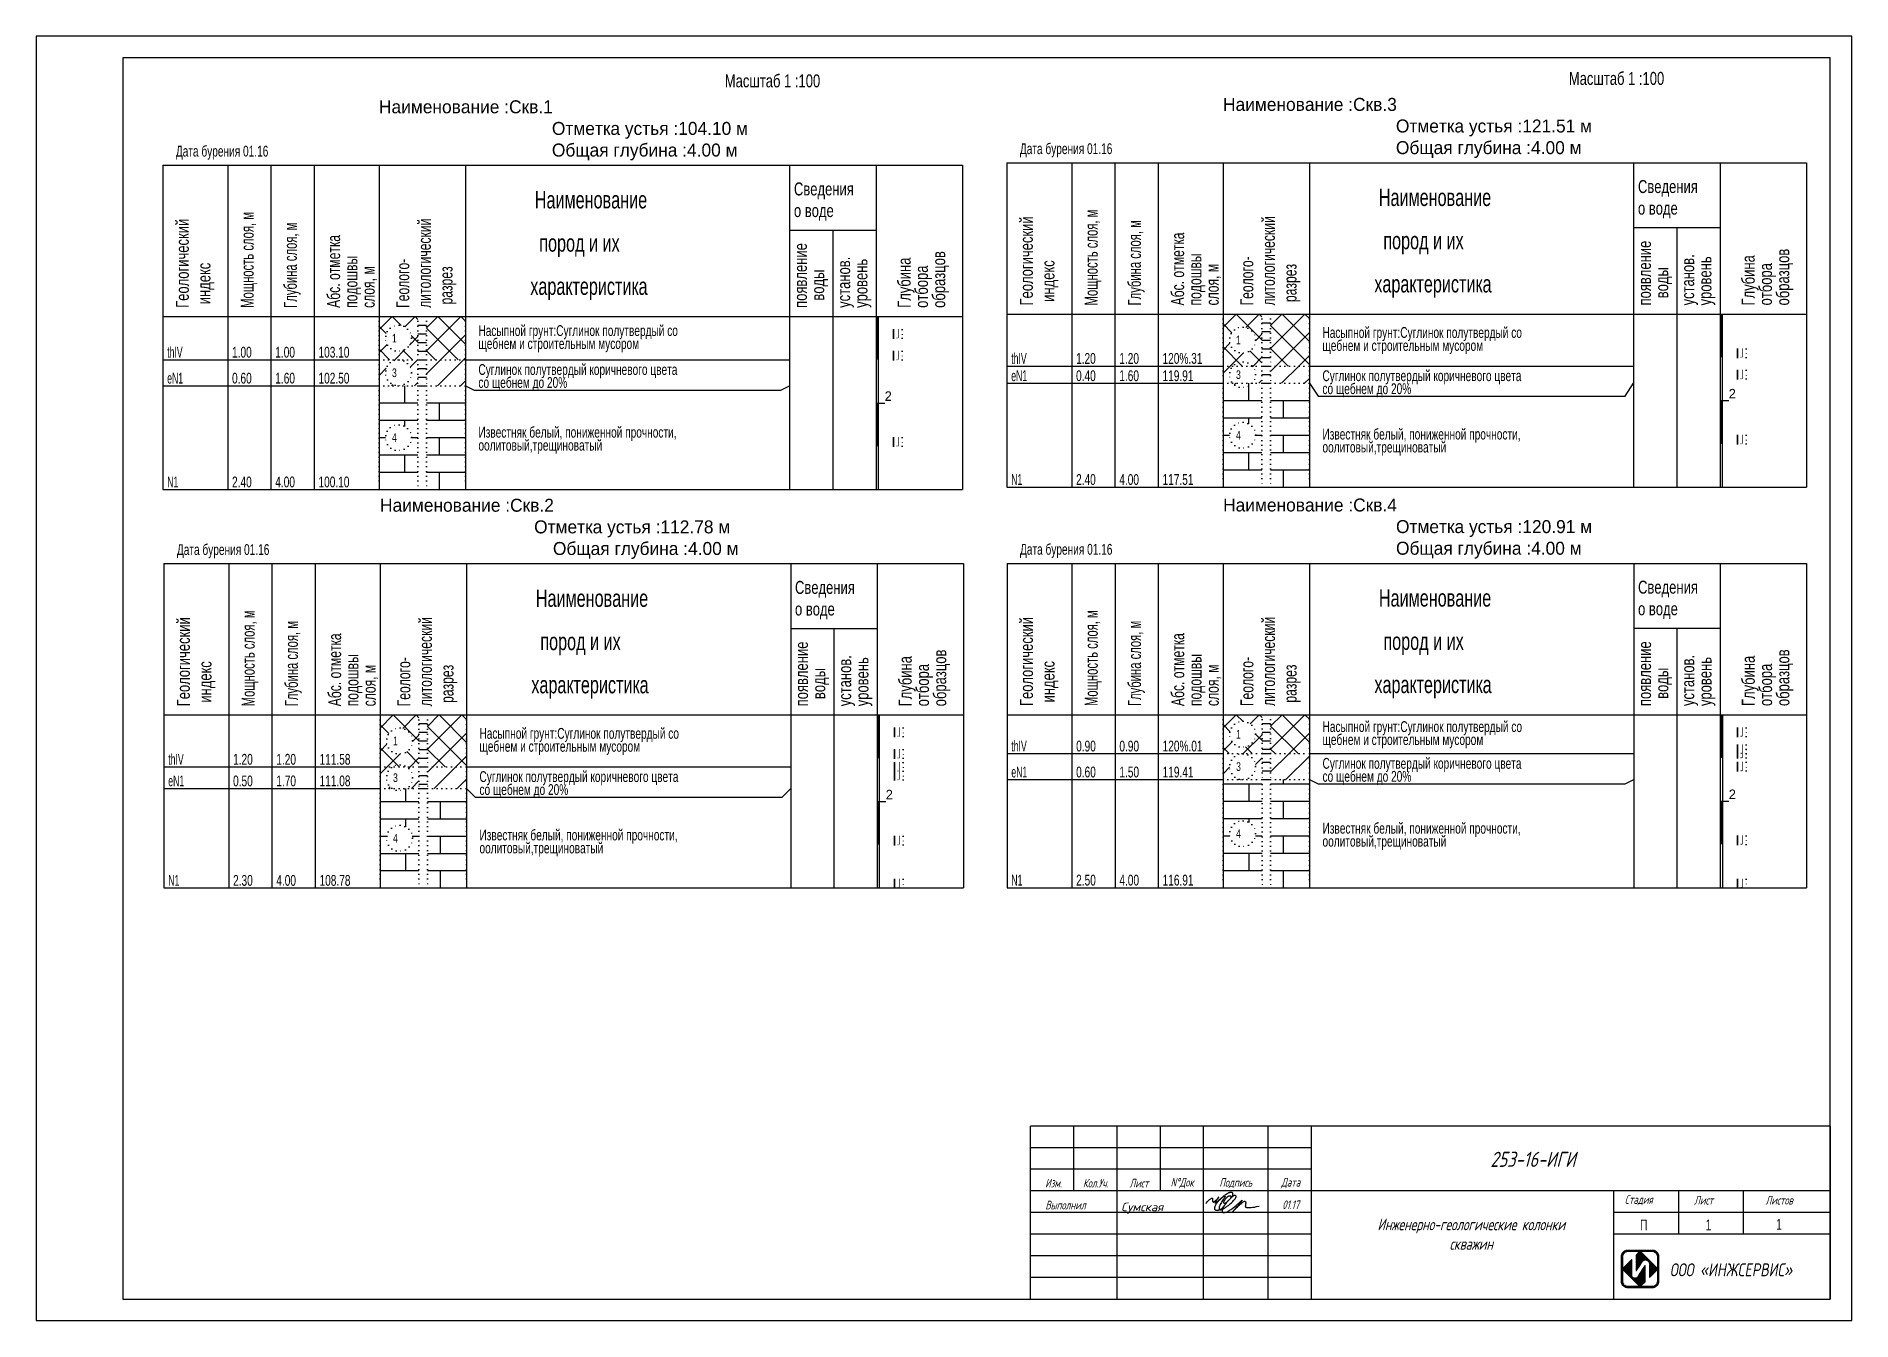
# Model space of a CAD drawing. Extents: x -102 to 862, y -55 to 242.
# Drawn here: x 441.7 to 861.7, y -54.6 to 242.4 of the extents above; entities that cross this region are included whole.
import ezdxf
from ezdxf.enums import TextEntityAlignment as Align

# ---------------------------------------------------------------- set-up
doc = ezdxf.new("R2010")
doc.units = 0
doc.header["$MEASUREMENT"] = 0
for name, pattern in [('CONTI', [1, 0, 1]), ('L1', [1, 0, 1]), ('L2', [1, 0, 1]), ('L3', [1, 0, 1])]:
    doc.linetypes.add(name, pattern=pattern)
for name, color, linetype, lineweight in [('05_рамка', 7, 'Continuous', 20), ('18_Зарамочное оформление', 7, 'Continuous', 13), ('SHTAMP', 7, 'Continuous', 25)]:
    doc.layers.add(name, color=color, linetype=linetype, lineweight=lineweight)
for name, color, linetype in [('CUT_TST', 7, 'CONTI'), ('CUT_WAT', 7, 'CONTI'), ('У.о', 7, 'Continuous')]:
    doc.layers.add(name, color=color, linetype=linetype)
doc.styles.add('ROMANS', font='romans.shx', dxfattribs={"width": 0.7, "oblique": 15, "height": 0.9})
doc.styles.add('romans_2.5_0.75_15', font='romans.shx', dxfattribs={"width": 0.75, "oblique": 15, "height": 2.5})
pattern_1 = [(45, (-348.6232014, -244.5218957), (-0.00449012806, 0.00449012806), []), (135, (-348.6232014, -244.5218957), (-0.00449012806, -0.00449012806), [])]

msp = doc.modelspace()

# ---------------------------------------------------------------- texts
for s, height, width, p in [('Масштаб 1 :100', 3, 0.75, (601, 230.57)), ('Масштаб 1 :100', 3, 0.75, (796.27, 231.13)), ('Дата бурения 01.16', 2.5, 0.7, (474, 214.57)), ('Дата бурения 01.16', 2.5, 0.7, (669.27, 215.13)), (' Наименование', 4, 0.7, (556, 202.57)), ('Сведения', 3, 0.75, (617, 205.57)), (' Наименование', 4, 0.7, (751.27, 203.13)), ('Сведения', 3, 0.75, (812.27, 206.13)), ('о воде', 3, 0.75, (617, 200.57)), ('о воде', 3, 0.75, (812.27, 201.13)), ('  пород и их', 4, 0.7, (556, 192.57)), ('  пород и их', 4, 0.7, (751.27, 193.13)), ('характеристика', 4, 0.7, (556, 182.57)), ('характеристика', 4, 0.7, (751.27, 183.13)), ('1', 2, 0.75, (524, 171.57)), ('щебнем и строительным мусором', 2.5, 0.7, (544, 170.07)), ('Насыпной грунт:Суглинок полутвердый со', 2.5, 0.7, (544, 173.07)), ('1', 2, 0.75, (719.27, 171.13)), ('щебнем и строительным мусором', 2.5, 0.7, (739.27, 169.63)), ('Насыпной грунт:Суглинок полутвердый со', 2.5, 0.7, (739.27, 172.63)), ('thIV', 2.5, 0.6, (472, 168.07)), ('1.00', 2.5, 0.7, (487, 168.07)), ('1.00', 2.5, 0.7, (497, 168.07)), ('103.10', 2.5, 0.7, (507, 168.07)), ('thIV', 2.5, 0.6, (667.27, 166.63)), ('1.20', 2.5, 0.7, (682.27, 166.63)), ('1.20', 2.5, 0.7, (692.27, 166.63)), ('120%.31', 2.5, 0.7, (702.27, 166.63)), ('eN1', 2.5, 0.6, (472, 162.07)), ('0.60', 2.5, 0.7, (487, 162.07)), ('1.60', 2.5, 0.7, (497, 162.07)), ('102.50', 2.5, 0.7, (507, 162.07)), ('3', 2, 0.75, (524, 163.57)), ('Суглинок полутвердый коричневого цвета', 2.5, 0.7, (544, 164.07)), ('eN1', 2.5, 0.6, (667.27, 162.63)), ('0.40', 2.5, 0.7, (682.27, 162.63)), ('1.60', 2.5, 0.7, (692.27, 162.63)), ('119.91', 2.5, 0.7, (702.27, 162.63)), ('3', 2, 0.75, (719.27, 163.13)), ('Суглинок полутвердый коричневого цвета', 2.5, 0.7, (739.27, 162.63)), ('со щебнем до 20%', 2.5, 0.7, (544, 161.07)), ('со щебнем до 20%', 2.5, 0.7, (739.27, 159.63)), ('Известняк белый, пониженной прочности,', 2.5, 0.7, (544, 149.57)), ('Известняк белый, пониженной прочности,', 2.5, 0.7, (739.27, 149.13)), ('4', 2, 0.75, (524, 148.57)), ('оолитовый,трещиноватый', 2.5, 0.7, (544, 146.57)), ('4', 2, 0.75, (719.27, 149.13)), ('оолитовый,трещиноватый', 2.5, 0.7, (739.27, 146.13)), ('N1', 2.5, 0.6, (472, 138.07)), ('2.40', 2.5, 0.7, (487, 138.07)), ('4.00', 2.5, 0.7, (497, 138.07)), ('100.10', 2.5, 0.7, (507, 138.07)), ('N1', 2.5, 0.6, (667.27, 138.63)), ('2.40', 2.5, 0.7, (682.27, 138.63)), ('4.00', 2.5, 0.7, (692.27, 138.63)), ('117.51', 2.5, 0.7, (702.27, 138.63)), ('Дата бурения 01.16', 2.5, 0.7, (474.24, 122.43)), ('Дата бурения 01.16', 2.5, 0.7, (669.29, 122.49)), (' Наименование', 4, 0.7, (556.24, 110.43)), ('Сведения', 3, 0.75, (617.24, 113.43)), (' Наименование', 4, 0.7, (751.29, 110.49)), ('Сведения', 3, 0.75, (812.29, 113.49)), ('о воде', 3, 0.75, (617.24, 108.43)), ('о воде', 3, 0.75, (812.29, 108.49)), ('  пород и их', 4, 0.7, (556.24, 100.43)), ('  пород и их', 4, 0.7, (751.29, 100.49)), ('характеристика', 4, 0.7, (556.24, 90.43)), ('характеристика', 4, 0.7, (751.29, 90.49)), ('Насыпной грунт:Суглинок полутвердый со', 2.5, 0.7, (739.29, 81.49)), ('1', 2, 0.75, (524.24, 78.43)), ('Насыпной грунт:Суглинок полутвердый со', 2.5, 0.7, (544.24, 79.93)), ('1', 2, 0.75, (719.29, 79.99)), ('щебнем и строительным мусором', 2.5, 0.7, (739.29, 78.49)), ('thIV', 2.5, 0.6, (472.24, 73.93)), ('1.20', 2.5, 0.7, (487.24, 73.93)), ('1.20', 2.5, 0.7, (497.24, 73.93)), ('111.58', 2.5, 0.7, (507.24, 73.93)), ('щебнем и строительным мусором', 2.5, 0.7, (544.24, 76.93)), ('thIV', 2.5, 0.6, (667.29, 76.99)), ('0.90', 2.5, 0.7, (682.29, 76.99)), ('0.90', 2.5, 0.7, (692.29, 76.99)), ('120%.01', 2.5, 0.7, (702.29, 76.99)), ('Суглинок полутвердый коричневого цвета', 2.5, 0.7, (739.29, 72.99)), ('eN1', 2.5, 0.6, (472.24, 68.93)), ('0.50', 2.5, 0.7, (487.24, 68.93)), ('1.70', 2.5, 0.7, (497.24, 68.93)), ('111.08', 2.5, 0.7, (507.24, 68.93)), ('3', 2, 0.75, (524.24, 69.93)), ('Суглинок полутвердый коричневого цвета', 2.5, 0.7, (544.24, 69.93)), ('eN1', 2.5, 0.6, (667.29, 70.99)), ('0.60', 2.5, 0.7, (682.29, 70.99)), ('1.50', 2.5, 0.7, (692.29, 70.99)), ('119.41', 2.5, 0.7, (702.29, 70.99)), ('3', 2, 0.75, (719.29, 72.49)), ('со щебнем до 20%', 2.5, 0.7, (739.29, 69.99)), ('со щебнем до 20%', 2.5, 0.7, (544.24, 66.93)), ('Известняк белый, пониженной прочности,', 2.5, 0.7, (544.24, 56.43)), ('4', 2, 0.75, (719.29, 56.99)), ('Известняк белый, пониженной прочности,', 2.5, 0.7, (739.29, 57.99)), ('4', 2, 0.75, (524.24, 55.93)), ('оолитовый,трещиноватый', 2.5, 0.7, (544.24, 53.43)), ('оолитовый,трещиноватый', 2.5, 0.7, (739.29, 54.99)), ('N1', 2.5, 0.6, (472.24, 45.93)), ('2.30', 2.5, 0.7, (487.24, 45.93)), ('4.00', 2.5, 0.7, (497.24, 45.93)), ('108.78', 2.5, 0.7, (507.24, 45.93)), ('N1', 2.5, 0.6, (667.29, 45.99)), ('2.50', 2.5, 0.7, (682.29, 45.99)), ('4.00', 2.5, 0.7, (692.29, 45.99)), ('116.91', 2.5, 0.7, (702.29, 45.99))]:
    msp.add_text(s, height=height, dxfattribs=dict(width=width)).set_placement(p)
for s, height, p in [('Наименование :Скв.1', 3, (521, 224.57)), ('Наименование :Скв.3', 3, (716.27, 225.13)), ('Отметка устья :104.10 м', 3, (561, 219.57)), ('Отметка устья :121.51 м', 3, (756.27, 220.13)), ('Общая глубина :4.00 м', 3, (561, 214.57)), ('Общая глубина :4.00 м', 3, (756.27, 215.13)), ('2', 2.2, (638, 158.07)), ('2', 2.2, (833.27, 158.63)), ('Наименование :Скв.2', 3, (521.24, 132.43)), ('Наименование :Скв.4', 3, (716.29, 132.49)), ('Отметка устья :112.78 м', 3, (556.89, 127.43)), ('Отметка устья :120.91 м', 3, (756.29, 127.49)), ('Общая глубина :4.00 м', 3, (561.24, 122.43)), ('Общая глубина :4.00 м', 3, (756.29, 122.49)), ('2', 2.2, (638.24, 65.93)), ('2', 2.2, (833.29, 65.99))]:
    msp.add_text(s, height=height).set_placement(p)
for s, width, p in [('Мощность слоя, м', 0.65, (687.27, 180.13)), ('Геологический', 0.75, (477, 179.57)), ('Мощность слоя, м', 0.65, (492, 179.57)), ('Глубина слоя, м', 0.65, (502, 179.57)), ('литологический', 0.7, (533, 179.57)), ('Геологический', 0.75, (672.27, 180.13)), ('Глубина слоя, м', 0.65, (697.27, 180.13)), ('литологический', 0.7, (728.27, 180.13)), ('Абс. отметка', 0.7, (512, 179.57)), ('появление', 0.75, (620, 179.57)), ('Абс. отметка', 0.7, (707.27, 180.13)), ('появление', 0.75, (815.27, 180.13)), (' индекс', 0.75, (482, 179.57)), ('подошвы', 0.7, (516, 179.57)), ('Геолого-', 0.7, (528, 179.57)), (' разрез', 0.7, (538, 179.57)), ('установ.', 0.75, (630, 179.57)), ('уровень', 0.75, (634, 179.57)), ('Глубина', 0.75, (644, 179.57)), ('отбора', 0.75, (648, 179.57)), ('образцов', 0.75, (652, 179.57)), (' индекс', 0.75, (677.27, 180.13)), ('подошвы', 0.7, (711.27, 180.13)), ('слоя, м', 0.7, (715.27, 180.13)), ('Геолого-', 0.7, (723.27, 180.13)), (' разрез', 0.7, (733.27, 180.13)), ('установ.', 0.75, (825.27, 180.13)), ('уровень', 0.75, (829.27, 180.13)), ('Глубина', 0.75, (839.27, 180.13)), ('отбора', 0.75, (843.27, 180.13)), ('образцов', 0.75, (847.27, 180.13)), ('слоя, м', 0.7, (520, 179.57)), ('  воды', 0.75, (624, 179.57)), ('  воды', 0.75, (819.27, 180.13)), ('Мощность слоя, м', 0.65, (492.24, 87.43)), ('Мощность слоя, м', 0.65, (687.29, 87.49)), ('Геологический', 0.75, (477.24, 87.43)), ('Глубина слоя, м', 0.65, (502.24, 87.43)), ('литологический', 0.7, (533.24, 87.43)), ('Геологический', 0.75, (672.29, 87.49)), ('Глубина слоя, м', 0.65, (697.29, 87.49)), ('литологический', 0.7, (728.29, 87.49)), ('Абс. отметка', 0.7, (512.24, 87.43)), ('появление', 0.75, (620.24, 87.43)), ('Абс. отметка', 0.7, (707.29, 87.49)), ('появление', 0.75, (815.29, 87.49)), (' индекс', 0.75, (482.24, 87.43)), ('подошвы', 0.7, (516.24, 87.43)), ('слоя, м', 0.7, (520.24, 87.43)), ('Геолого-', 0.7, (528.24, 87.43)), (' разрез', 0.7, (538.24, 87.43)), ('установ.', 0.75, (630.24, 87.43)), ('уровень', 0.75, (634.24, 87.43)), ('Глубина', 0.75, (644.24, 87.43)), ('отбора', 0.75, (648.24, 87.43)), ('образцов', 0.75, (652.24, 87.43)), (' индекс', 0.75, (677.29, 87.49)), ('подошвы', 0.7, (711.29, 87.49)), ('слоя, м', 0.7, (715.29, 87.49)), ('Геолого-', 0.7, (723.29, 87.49)), (' разрез', 0.7, (733.29, 87.49)), ('установ.', 0.75, (825.29, 87.49)), ('уровень', 0.75, (829.29, 87.49)), ('Глубина', 0.75, (839.29, 87.49)), ('отбора', 0.75, (843.29, 87.49)), ('образцов', 0.75, (847.29, 87.49)), ('  воды', 0.75, (624.24, 87.43)), ('  воды', 0.75, (819.29, 87.49))]:
    msp.add_text(s, height=3, rotation=90, dxfattribs=dict(width=width)).set_placement(p)
at = {"linetype": 'Continuous', "ltscale": 100, "width": 0.7}
for s, p in [('П', (813.59, -32.51)), ('1', (828.59, -32.51)), ('1', (844.9, -32.35))]:
    msp.add_text(s, height=2.5, dxfattribs=at).set_placement(p, align=Align.MIDDLE_CENTER)
at = {"layer": '18_Зарамочное оформление', "color": 7, "linetype": 'Continuous', "lineweight": 15, "style": 'ROMANS', "oblique": 15}
msp.add_text('Сумская', height=2, dxfattribs=at).set_placement((692.7, -29.33))
at = {"layer": '18_Зарамочное оформление', "color": 1, "linetype": 'Continuous', "lineweight": 35, "insert": (787.96, -17.32), "char_height": 3.5, "width": 120, "attachment_point": 5, "line_spacing_factor": 1.071429, "style": 'romans_2.5_0.75_15'}
msp.add_mtext('{\\C256;253-16-ИГИ}', dxfattribs=at)
at = {"layer": '18_Зарамочное оформление', "color": 7, "linetype": 'Continuous', "lineweight": 15, "attachment_point": 5, "style": 'ROMANS'}
for s, insert, char_height, width in [('Изм.', (677.03, -22.83), 2, 9.77), ('Кол.Уч.', (686.81, -22.83), 2, 9.78), ('Лист', (696.81, -22.83), 2, 10.22), ('N%%DДок', (706.81, -22.83), 2, 9.78), ('Подпись', (719.2, -22.83), 2, 15), ('Дата', (731.92, -22.83), 2, 10.45), ('Выполнил', (679.82, -27.9), 2, 19.55), ('01.17', (731.92, -27.83), 2, 10.4521), ('Стадия', (812.44, -26.78), 2, 15), ('Лист', (827.44, -26.78), 2, 15), ('Листов', (844.94, -26.78), 2, 20), ('Инженерно-геологические колонки скважин', (773.69, -34.63), 2.7, 48.0321)]:
    msp.add_mtext(s, dxfattribs=dict(at, insert=insert, char_height=char_height, width=width))
at = {"layer": 'SHTAMP', "color": 7, "style": 'ROMANS', "oblique": 10, "width": 0.75}
msp.add_text('ООО «ИНЖСЕРВИС»', height=3, dxfattribs=at).set_placement((819.65, -44.37))

# ---------------------------------------------------------------- blocks, each defined once
blk = doc.blocks.new('инжсервис')
h = blk.add_hatch()
h.set_pattern_fill('ANSI37', scale=0.002, style=0)
h.set_pattern_definition(pattern_1)
h.paths.add_polyline_path([(0.68, 0.827), (0.114, 0.827, 0.425748), (-0.039, 0.671), (-0.039, 0.11, 0.425721), (0.114, -0.045), (0.682, -0.045, 0.421792), (0.833, 0.11), (0.833, 0.671, 0.425748)])
h.paths.add_polyline_path([(0.799, 0.667), (0.799, 0.114, -0.427765), (0.668, -0.011), (0.126, -0.011, -0.427765), (-0.005, 0.114), (-0.005, 0.667, -0.427765), (0.126, 0.792), (0.668, 0.792, -0.427765)], flags=16)
h = blk.add_hatch()
h.set_pattern_fill('ANSI37', scale=0.002, style=0)
h.set_pattern_definition(pattern_1)
h.paths.add_polyline_path([(0.516, 0.482), (0.344, 0.215, -0.766753), (0.204, 0.259), (0.206, 0.617), (-0.005, 0.406), (-0.005, 0.375), (0.381, -0.011), (0.413, -0.011), (0.516, 0.091)])
h = blk.add_hatch()
h.set_pattern_fill('ANSI37', scale=0.002, style=0)
h.set_pattern_definition(pattern_1)
h.paths.add_polyline_path([(0.613, 0.484), (0.613, 0.189), (0.799, 0.374), (0.799, 0.407), (0.413, 0.792), (0.381, 0.792), (0.304, 0.715), (0.304, 0.333), (0.449, 0.559, -0.758089)])
blk = doc.blocks.new('UZ_970')
at = {"layer": 'CUT_TST', "color": 0}
for p, q in [((0, 0), (0, 2)), ((0, 2), (2, 2)), ((0, 1.8), (2, 1.8)), ((0, 1.6), (2, 1.6)), ((0, 1.4), (2, 1.4)), ((0, 1.2), (2, 1.2)), ((0, 1), (2, 1)), ((0, 0.8), (2, 0.8)), ((0, 0.6), (2, 0.6)), ((0, 0.4), (2, 0.4)), ((0, 0.2), (2, 0.2)), ((2, 0), (0, 0)), ((2, 2), (2, 0))]:
    blk.add_line(p, q, dxfattribs=at)

# ---------------------------------------------------------------- hatches: boundary and pattern name
at = {"linetype": 'Continuous'}
h = msp.add_hatch(dxfattribs=at)
h.set_pattern_fill('TEHNO', color=256, scale=30, style=0)
h.set_pattern_definition([(45, (470.9956, 177.5707), (-2.65165, 2.65165), []), (135, (470.9956, 177.5707), (-2.65165, -2.65165), [])])
edge = h.paths.add_edge_path(flags=16)
edge.add_arc((525.5, 172.57), 3, 0, 360)
h.paths.add_polyline_path([(532, 167.57), (541, 167.57), (541, 177.57), (532, 177.57)])
h.paths.add_polyline_path([(521, 167.57), (530, 167.57), (530, 177.57), (521, 177.57)])
h = msp.add_hatch(dxfattribs=at)
h.set_pattern_fill('TEHNO', color=256, scale=30, style=0)
h.set_pattern_definition([(45, (666.2703, 178.1295), (-2.65165, 2.65165), []), (135, (666.2703, 178.1295), (-2.65165, -2.65165), [])])
edge = h.paths.add_edge_path(flags=16)
edge.add_arc((720.77, 172.13), 3, 0, 360)
h.paths.add_polyline_path([(727.27, 166.13), (736.27, 166.13), (736.27, 178.13), (727.27, 178.13)])
h.paths.add_polyline_path([(716.27, 166.13), (725.27, 166.13), (725.27, 178.13), (716.27, 178.13)])
h = msp.add_hatch(dxfattribs=at)
h.set_pattern_fill('SUGL_D', color=256, scale=30, style=0)
h.set_pattern_definition([(45, (470.9956, 177.5707), (-2.65165, 2.65165), [])])
edge = h.paths.add_edge_path(flags=16)
edge.add_arc((525.5, 164.57), 3, 0, 360)
h.paths.add_polyline_path([(532, 161.57), (541, 161.57), (541, 167.57), (532, 167.57)])
h.paths.add_polyline_path([(521, 161.57), (530, 161.57), (530, 167.57), (521, 167.57)])
h = msp.add_hatch(dxfattribs=at)
h.set_pattern_fill('SUGL_D', color=256, scale=30, style=0)
h.set_pattern_definition([(45, (666.2703, 178.1295), (-2.65165, 2.65165), [])])
edge = h.paths.add_edge_path()
edge.add_arc((720.77, 164.13), 3, 0, 360)
h.paths.add_polyline_path([(727.27, 162.13), (736.27, 162.13), (736.27, 166.13), (727.27, 166.13)])
h.paths.add_polyline_path([(716.27, 162.13), (725.27, 162.13), (725.27, 166.13), (716.27, 166.13)])
h = msp.add_hatch(dxfattribs=at)
h.set_pattern_fill('IZVEST', color=256, scale=20, style=0)
h.set_pattern_definition([(0, (470.9956, 177.5707), (0, 4), []), (90, (470.9956, 177.571), (-8, 4), [4, -4])])
edge = h.paths.add_edge_path(flags=16)
edge.add_arc((525.5, 149.57), 3, 0, 360)
h.paths.add_polyline_path([(532, 137.57), (541, 137.57), (541, 161.57), (532, 161.57)])
h.paths.add_polyline_path([(521, 137.57), (530, 137.57), (530, 161.57), (521, 161.57)])
h = msp.add_hatch(dxfattribs=at)
h.set_pattern_fill('IZVEST', color=256, scale=20, style=0)
h.set_pattern_definition([(0, (666.2703, 178.1295), (0, 4), []), (90, (666.27, 178.1295), (-8, 4), [4, -4])])
edge = h.paths.add_edge_path(flags=16)
edge.add_arc((720.77, 150.13), 3, 0, 360)
h.paths.add_polyline_path([(727.27, 138.13), (736.27, 138.13), (736.27, 162.13), (727.27, 162.13)])
h.paths.add_polyline_path([(716.27, 138.13), (725.27, 138.13), (725.27, 162.13), (716.27, 162.13)])
h = msp.add_hatch(dxfattribs=at)
h.set_pattern_fill('TEHNO', color=256, scale=30, style=0)
h.set_pattern_definition([(45, (471.2364, 85.4296), (-2.65165, 2.65165), []), (135, (471.2364, 85.4296), (-2.65165, -2.65165), [])])
edge = h.paths.add_edge_path(flags=16)
edge.add_arc((525.74, 79.43), 3, 0, 360)
h.paths.add_polyline_path([(532.24, 73.43), (541.24, 73.43), (541.24, 85.43), (532.24, 85.43)])
h.paths.add_polyline_path([(521.24, 73.43), (530.24, 73.43), (530.24, 85.43), (521.24, 85.43)])
h = msp.add_hatch(dxfattribs=at)
h.set_pattern_fill('TEHNO', color=256, scale=30, style=0)
h.set_pattern_definition([(45, (666.2854, 85.4882), (-2.65165, 2.65165), []), (135, (666.2854, 85.4882), (-2.65165, -2.65165), [])])
edge = h.paths.add_edge_path(flags=16)
edge.add_arc((720.79, 80.99), 3, 0, 360)
h.paths.add_polyline_path([(727.29, 76.49), (736.29, 76.49), (736.29, 85.49), (727.29, 85.49)])
h.paths.add_polyline_path([(716.29, 76.49), (725.29, 76.49), (725.29, 85.49), (716.29, 85.49)])
h = msp.add_hatch(dxfattribs=at)
h.set_pattern_fill('SUGL_D', color=256, scale=30, style=0)
h.set_pattern_definition([(45, (666.2854, 85.4882), (-2.65165, 2.65165), [])])
edge = h.paths.add_edge_path(flags=16)
edge.add_arc((720.79, 73.49), 3, 0, 360)
h.paths.add_polyline_path([(727.29, 70.49), (736.29, 70.49), (736.29, 76.49), (727.29, 76.49)])
h.paths.add_polyline_path([(716.29, 70.49), (725.29, 70.49), (725.29, 76.49), (716.29, 76.49)])
h = msp.add_hatch(dxfattribs=at)
h.set_pattern_fill('SUGL_D', color=256, scale=30, style=0)
h.set_pattern_definition([(45, (471.2364, 85.4296), (-2.65165, 2.65165), [])])
edge = h.paths.add_edge_path()
edge.add_arc((525.74, 70.93), 3, 0, 360)
h.paths.add_polyline_path([(532.24, 68.43), (541.24, 68.43), (541.24, 73.43), (532.24, 73.43)])
h.paths.add_polyline_path([(521.24, 68.43), (530.24, 68.43), (530.24, 73.43), (521.24, 73.43)])
h = msp.add_hatch(dxfattribs=at)
h.set_pattern_fill('IZVEST', color=256, scale=20, style=0)
h.set_pattern_definition([(0, (471.2364, 85.4296), (0, 4), []), (90, (471.236, 85.4296), (-8, 4), [4, -4])])
edge = h.paths.add_edge_path(flags=16)
edge.add_arc((525.74, 56.93), 3, 0, 360)
h.paths.add_polyline_path([(532.24, 45.43), (541.24, 45.43), (541.24, 68.43), (532.24, 68.43)])
h.paths.add_polyline_path([(521.24, 45.43), (530.24, 45.43), (530.24, 68.43), (521.24, 68.43)])
h = msp.add_hatch(dxfattribs=at)
h.set_pattern_fill('IZVEST', color=256, scale=20, style=0)
h.set_pattern_definition([(0, (666.2854, 85.488), (0, 4), []), (90, (666.2854, 85.488), (-8, 4), [4, -4])])
edge = h.paths.add_edge_path(flags=16)
edge.add_arc((720.79, 57.99), 3, 0, 360)
h.paths.add_polyline_path([(727.29, 45.49), (736.29, 45.49), (736.29, 70.49), (727.29, 70.49)])
h.paths.add_polyline_path([(716.29, 45.49), (725.29, 45.49), (725.29, 70.49), (716.29, 70.49)])

# ---------------------------------------------------------------- linework, layer by layer
at = {"color": 0}
for p, q in [((471, 212.57), (636, 212.57)), ((471, 212.57), (471, 137.57)), ((486, 212.57), (486, 137.57)), ((496, 212.57), (496, 137.57)), ((506, 212.57), (506, 137.57)), ((521, 212.57), (521, 137.57)), ((541, 212.57), (541, 137.57)), ((616, 212.57), (616, 137.57)), ((636, 212.57), (636, 137.57)), ((636, 212.57), (656, 212.57)), ((656, 212.57), (656, 137.57)), ((666.27, 213.13), (831.27, 213.13)), ((666.27, 213.13), (666.27, 138.13)), ((681.27, 213.13), (681.27, 138.13)), ((691.27, 213.13), (691.27, 138.13)), ((701.27, 213.13), (701.27, 138.13)), ((716.27, 213.13), (716.27, 138.13)), ((736.27, 213.13), (736.27, 138.13)), ((811.27, 213.13), (811.27, 138.13)), ((831.27, 213.13), (831.27, 138.13)), ((831.27, 213.13), (851.27, 213.13)), ((851.27, 213.13), (851.27, 138.13)), ((616, 197.57), (636, 197.57)), ((626, 197.57), (626, 137.57)), ((811.27, 198.13), (831.27, 198.13)), ((821.27, 198.13), (821.27, 138.13)), ((471, 177.57), (636, 177.57)), ((530, 177.57), (532, 177.57)), ((530, 177.57), (532, 177.57)), ((636, 177.57), (656, 177.57)), ((636.5, 177.57), (636.5, 137.57)), ((666.27, 178.13), (831.27, 178.13)), ((725.27, 178.13), (727.27, 178.13)), ((725.27, 178.13), (727.27, 178.13)), ((831.27, 178.13), (851.27, 178.13)), ((831.77, 178.13), (831.77, 138.13)), ((530, 175.57), (532, 175.57)), ((530, 173.57), (532, 173.57)), ((725.27, 176.13), (727.27, 176.13)), ((725.27, 174.13), (727.27, 174.13)), ((530, 171.57), (532, 171.57)), ((530, 169.57), (532, 169.57)), ((725.27, 172.13), (727.27, 172.13)), ((725.27, 170.13), (727.27, 170.13)), ((725.27, 168.13), (727.27, 168.13)), ((471, 167.57), (519, 167.57)), ((519, 167.57), (521, 167.57)), ((530, 167.57), (532, 167.57)), ((530, 167.57), (532, 167.57)), ((530, 167.57), (532, 167.57)), ((530, 167.57), (532, 167.57)), ((530, 165.57), (532, 165.57)), ((541, 167.57), (543, 167.57)), ((543, 167.57), (614, 167.57)), ((614, 167.57), (616, 167.57)), ((666.27, 166.13), (714.27, 166.13)), ((714.27, 166.13), (716.27, 166.13)), ((725.27, 166.13), (727.27, 166.13)), ((725.27, 166.13), (727.27, 166.13)), ((725.27, 166.13), (727.27, 166.13)), ((725.27, 166.13), (727.27, 166.13)), ((725.27, 164.13), (727.27, 164.13)), ((736.27, 166.13), (738.27, 166.13)), ((738.27, 166.13), (809.27, 166.13)), ((809.27, 166.13), (811.27, 166.13)), ((471, 161.57), (519, 161.57)), ((519, 161.57), (521, 161.57)), ((530, 163.57), (532, 163.57)), ((530, 161.57), (532, 161.57)), ((530, 161.57), (532, 161.57)), ((541, 161.57), (543, 160.57)), ((543, 160.57), (614, 160.57)), ((614, 160.57), (616, 161.57)), ((666.27, 162.13), (714.27, 162.13)), ((714.27, 162.13), (716.27, 162.13)), ((725.27, 162.13), (727.27, 162.13)), ((736.27, 162.13), (738.27, 159.13)), ((809.27, 159.13), (811.27, 162.13)), ((636, 157.57), (638, 157.57)), ((738.27, 159.13), (809.27, 159.13)), ((831.27, 158.13), (833.27, 158.13)), ((471, 137.57), (519, 137.57)), ((519, 137.57), (521, 137.57)), ((530, 137.57), (532, 137.57)), ((541, 137.57), (543, 137.57)), ((543, 137.57), (614, 137.57)), ((614, 137.57), (616, 137.57)), ((616, 137.57), (636, 137.57)), ((636, 137.57), (656, 137.57)), ((666.27, 138.13), (714.27, 138.13)), ((714.27, 138.13), (716.27, 138.13)), ((725.27, 138.13), (727.27, 138.13)), ((736.27, 138.13), (738.27, 138.13)), ((738.27, 138.13), (809.27, 138.13)), ((809.27, 138.13), (811.27, 138.13)), ((811.27, 138.13), (831.27, 138.13)), ((831.27, 138.13), (851.27, 138.13)), ((471.24, 120.43), (636.24, 120.43)), ((471.24, 120.43), (471.24, 45.43)), ((486.24, 120.43), (486.24, 45.43)), ((496.24, 120.43), (496.24, 45.43)), ((506.24, 120.43), (506.24, 45.43)), ((521.24, 120.43), (521.24, 45.43)), ((541.24, 120.43), (541.24, 45.43)), ((616.24, 120.43), (616.24, 45.43)), ((636.24, 120.43), (636.24, 45.43)), ((636.24, 120.43), (656.24, 120.43)), ((656.24, 120.43), (656.24, 45.43)), ((666.29, 120.49), (831.29, 120.49)), ((666.29, 120.49), (666.29, 45.49)), ((681.29, 120.49), (681.29, 45.49)), ((691.29, 120.49), (691.29, 45.49)), ((701.29, 120.49), (701.29, 45.49)), ((716.29, 120.49), (716.29, 45.49)), ((736.29, 120.49), (736.29, 45.49)), ((811.29, 120.49), (811.29, 45.49)), ((831.29, 120.49), (831.29, 45.49)), ((831.29, 120.49), (851.29, 120.49)), ((851.29, 120.49), (851.29, 45.49)), ((616.24, 105.43), (636.24, 105.43)), ((626.24, 105.43), (626.24, 45.43)), ((811.29, 105.49), (831.29, 105.49)), ((821.29, 105.49), (821.29, 45.49)), ((471.24, 85.43), (636.24, 85.43)), ((530.24, 85.43), (532.24, 85.43)), ((530.24, 85.43), (532.24, 85.43)), ((636.24, 85.43), (656.24, 85.43)), ((636.74, 85.43), (636.74, 45.43)), ((666.29, 85.49), (831.29, 85.49)), ((725.29, 85.49), (727.29, 85.49)), ((725.29, 85.49), (727.29, 85.49)), ((831.29, 85.49), (851.29, 85.49)), ((831.79, 85.49), (831.79, 45.49)), ((530.24, 83.43), (532.24, 83.43)), ((530.24, 81.43), (532.24, 81.43)), ((725.29, 83.49), (727.29, 83.49)), ((725.29, 81.49), (727.29, 81.49)), ((530.24, 79.43), (532.24, 79.43)), ((530.24, 77.43), (532.24, 77.43)), ((666.29, 76.49), (714.29, 76.49)), ((714.29, 76.49), (716.29, 76.49)), ((725.29, 79.49), (727.29, 79.49)), ((725.29, 77.49), (727.29, 77.49)), ((725.29, 76.49), (727.29, 76.49)), ((725.29, 76.49), (727.29, 76.49)), ((725.29, 76.49), (727.29, 76.49)), ((736.29, 76.49), (738.29, 76.49)), ((738.29, 76.49), (809.29, 76.49)), ((809.29, 76.49), (811.29, 76.49)), ((471.24, 73.43), (519.24, 73.43)), ((519.24, 73.43), (521.24, 73.43)), ((530.24, 75.43), (532.24, 75.43)), ((530.24, 73.43), (532.24, 73.43)), ((530.24, 73.43), (532.24, 73.43)), ((530.24, 73.43), (532.24, 73.43)), ((530.24, 73.43), (532.24, 73.43)), ((530.24, 71.43), (532.24, 71.43)), ((541.24, 73.43), (543.24, 73.43)), ((543.24, 73.43), (614.24, 73.43)), ((614.24, 73.43), (616.24, 73.43)), ((725.29, 74.49), (727.29, 74.49)), ((725.29, 72.49), (727.29, 72.49)), ((471.24, 68.43), (519.24, 68.43)), ((519.24, 68.43), (521.24, 68.43)), ((530.24, 69.43), (532.24, 69.43)), ((530.24, 68.43), (532.24, 68.43)), ((541.24, 68.43), (543.24, 66.43)), ((614.24, 66.43), (616.24, 68.43)), ((666.29, 70.49), (714.29, 70.49)), ((714.29, 70.49), (716.29, 70.49)), ((725.29, 70.49), (727.29, 70.49)), ((725.29, 70.49), (727.29, 70.49)), ((736.29, 70.49), (738.29, 69.49)), ((738.29, 69.49), (809.29, 69.49)), ((809.29, 69.49), (811.29, 70.49)), ((543.24, 66.43), (614.24, 66.43)), ((636.24, 65.43), (638.24, 65.43)), ((831.29, 65.49), (833.29, 65.49)), ((471.24, 45.43), (519.24, 45.43)), ((519.24, 45.43), (521.24, 45.43)), ((530.24, 45.43), (532.24, 45.43)), ((541.24, 45.43), (543.24, 45.43)), ((543.24, 45.43), (614.24, 45.43)), ((614.24, 45.43), (616.24, 45.43)), ((616.24, 45.43), (636.24, 45.43)), ((636.24, 45.43), (656.24, 45.43)), ((666.29, 45.49), (714.29, 45.49)), ((714.29, 45.49), (716.29, 45.49)), ((725.29, 45.49), (727.29, 45.49)), ((736.29, 45.49), (738.29, 45.49)), ((738.29, 45.49), (809.29, 45.49)), ((809.29, 45.49), (811.29, 45.49)), ((811.29, 45.49), (831.29, 45.49)), ((831.29, 45.49), (851.29, 45.49))]:
    msp.add_line(p, q, dxfattribs=at)
at = {"color": 0, "linetype": 'L1'}
for p, q in [((521, 177.57), (530, 177.57)), ((521, 177.57), (521, 167.57)), ((530, 177.57), (530, 167.57)), ((532, 177.57), (541, 177.57)), ((532, 177.57), (532, 167.57)), ((541, 177.57), (541, 167.57)), ((716.27, 178.13), (725.27, 178.13)), ((716.27, 178.13), (716.27, 166.13)), ((725.27, 178.13), (725.27, 166.13)), ((727.27, 178.13), (736.27, 178.13)), ((727.27, 178.13), (727.27, 166.13)), ((736.27, 178.13), (736.27, 166.13)), ((521, 167.57), (530, 167.57)), ((532, 167.57), (541, 167.57)), ((716.27, 166.13), (725.27, 166.13)), ((727.27, 166.13), (736.27, 166.13)), ((521.24, 85.43), (530.24, 85.43)), ((521.24, 85.43), (521.24, 73.43)), ((530.24, 85.43), (530.24, 73.43)), ((532.24, 85.43), (541.24, 85.43)), ((532.24, 85.43), (532.24, 73.43)), ((541.24, 85.43), (541.24, 73.43)), ((716.29, 85.49), (725.29, 85.49)), ((716.29, 85.49), (716.29, 76.49)), ((725.29, 85.49), (725.29, 76.49)), ((727.29, 85.49), (736.29, 85.49)), ((727.29, 85.49), (727.29, 76.49)), ((736.29, 85.49), (736.29, 76.49)), ((716.29, 76.49), (725.29, 76.49)), ((727.29, 76.49), (736.29, 76.49)), ((521.24, 73.43), (530.24, 73.43)), ((532.24, 73.43), (541.24, 73.43))]:
    msp.add_line(p, q, dxfattribs=at)
at = {"color": 0, "linetype": 'L2'}
for p, q in [((521, 167.57), (530, 167.57)), ((521, 167.57), (521, 161.57)), ((530, 167.57), (530, 161.57)), ((532, 167.57), (541, 167.57)), ((532, 167.57), (532, 161.57)), ((541, 167.57), (541, 161.57)), ((716.27, 166.13), (725.27, 166.13)), ((716.27, 166.13), (716.27, 162.13)), ((725.27, 166.13), (725.27, 162.13)), ((727.27, 166.13), (736.27, 166.13)), ((727.27, 166.13), (727.27, 162.13)), ((736.27, 166.13), (736.27, 162.13)), ((521, 161.57), (530, 161.57)), ((532, 161.57), (541, 161.57)), ((716.27, 162.13), (725.27, 162.13)), ((727.27, 162.13), (736.27, 162.13)), ((716.29, 76.49), (725.29, 76.49)), ((716.29, 76.49), (716.29, 70.49)), ((725.29, 76.49), (725.29, 70.49)), ((727.29, 76.49), (736.29, 76.49)), ((727.29, 76.49), (727.29, 70.49)), ((736.29, 76.49), (736.29, 70.49)), ((521.24, 73.43), (530.24, 73.43)), ((521.24, 73.43), (521.24, 68.43)), ((530.24, 73.43), (530.24, 68.43)), ((532.24, 73.43), (541.24, 73.43)), ((532.24, 73.43), (532.24, 68.43)), ((541.24, 73.43), (541.24, 68.43)), ((521.24, 68.43), (530.24, 68.43)), ((532.24, 68.43), (541.24, 68.43)), ((716.29, 70.49), (725.29, 70.49)), ((727.29, 70.49), (736.29, 70.49))]:
    msp.add_line(p, q, dxfattribs=at)
at = {"color": 0, "linetype": 'L3'}
for p, q in [((521, 161.57), (530, 161.57)), ((521, 161.57), (521, 137.57)), ((530, 161.57), (530, 137.57)), ((532, 161.57), (541, 161.57)), ((532, 161.57), (532, 137.57)), ((541, 161.57), (541, 137.57)), ((716.27, 162.13), (725.27, 162.13)), ((716.27, 162.13), (716.27, 138.13)), ((725.27, 162.13), (725.27, 138.13)), ((727.27, 162.13), (736.27, 162.13)), ((727.27, 162.13), (727.27, 138.13)), ((736.27, 162.13), (736.27, 138.13)), ((521, 137.57), (530, 137.57)), ((532, 137.57), (541, 137.57)), ((716.27, 138.13), (725.27, 138.13)), ((727.27, 138.13), (736.27, 138.13)), ((521.24, 68.43), (530.24, 68.43)), ((521.24, 68.43), (521.24, 45.43)), ((530.24, 68.43), (530.24, 45.43)), ((532.24, 68.43), (541.24, 68.43)), ((532.24, 68.43), (532.24, 45.43)), ((541.24, 68.43), (541.24, 45.43)), ((716.29, 70.49), (725.29, 70.49)), ((716.29, 70.49), (716.29, 45.49)), ((725.29, 70.49), (725.29, 45.49)), ((727.29, 70.49), (736.29, 70.49)), ((727.29, 70.49), (727.29, 45.49)), ((736.29, 70.49), (736.29, 45.49)), ((521.24, 45.43), (530.24, 45.43)), ((532.24, 45.43), (541.24, 45.43)), ((716.29, 45.49), (725.29, 45.49)), ((727.29, 45.49), (736.29, 45.49))]:
    msp.add_line(p, q, dxfattribs=at)
at = {"color": 7}
for p, q in [((681.71, -9.63), (681.71, -24.63)), ((691.71, -9.63), (691.71, -49.63)), ((701.71, -9.63), (701.71, -24.63)), ((711.71, -9.63), (711.71, -49.63)), ((726.71, -49.63), (726.71, -9.63)), ((736.71, -49.63), (736.71, -9.63)), ((736.71, -14.63), (671.71, -14.63)), ((736.71, -19.63), (671.71, -19.63)), ((856.71, -24.63), (671.71, -24.63)), ((806.71, -49.63), (806.71, -24.63)), ((821.71, -34.63), (821.71, -24.63)), ((836.71, -34.63), (836.71, -24.63)), ((736.71, -29.63), (671.71, -29.63)), ((856.71, -29.63), (806.71, -29.63)), ((736.71, -34.63), (671.71, -34.63)), ((856.71, -34.63), (806.71, -34.63)), ((736.71, -39.63), (671.71, -39.63)), ((736.71, -44.63), (671.71, -44.63))]:
    msp.add_line(p, q, dxfattribs=at)
at = {"linetype": 'Continuous'}
for p in [(856.71, -9.63), (671.71, -49.63)]:
    msp.add_line(p, (856.71, -49.63), dxfattribs=at)
msp.add_line((671.71, -49.63), (856.71, -49.63))
at = {"const_width": 0.5}
for points in [[(636.25, 177.57), (636.25, 167.57)], [(831.52, 178.13), (831.52, 168.13)], [(636.25, 157.57), (636.25, 147.57)], [(831.52, 158.13), (831.52, 148.13)], [(636.49, 85.43), (636.49, 75.43)], [(831.54, 85.49), (831.54, 75.49)], [(636.49, 65.43), (636.49, 55.43)], [(831.54, 65.49), (831.54, 55.49)]]:
    msp.add_lwpolyline(points, dxfattribs=at)
at = {"color": 7}
msp.add_lwpolyline([(671.71, -9.63, 0.3, 0.3, 0), (856.71, -9.63, 0.3, 0.3, 0)], format="xyseb", dxfattribs=at)
at = {"color": 7, "const_width": 0.3}
msp.add_lwpolyline([(671.71, -9.63), (671.71, -49.63)], dxfattribs=at)
at = {"color": 0, "linetype": 'L1'}
for centre in [(525.5, 172.57), (720.77, 172.13), (525.74, 79.43), (720.79, 80.99)]:
    msp.add_circle(centre, 3, dxfattribs=at)
at = {"color": 0, "linetype": 'L2'}
for centre in [(525.5, 164.57), (720.77, 164.13), (720.79, 73.49), (525.74, 70.93)]:
    msp.add_circle(centre, 3, dxfattribs=at)
at = {"color": 0, "linetype": 'L3'}
for centre in [(525.5, 149.57), (720.77, 150.13), (525.74, 56.93), (720.79, 57.99)]:
    msp.add_circle(centre, 3, dxfattribs=at)
at = {"layer": 'CUT_WAT', "color": 7, "linetype": 'Continuous'}
msp.add_lwpolyline([(712.39, -27.53), (712.48, -27.35), (712.59, -27.17), (712.72, -27.02), (712.87, -26.87), (713.02, -26.74), (713.17, -26.62), (713.31, -26.52), (713.43, -26.43), (713.53, -26.37), (713.61, -26.32), (713.68, -26.29), (713.72, -26.27), (713.76, -26.27), (713.78, -26.28), (713.8, -26.3), (713.8, -26.32), (713.81, -26.36), (713.81, -26.4), (713.81, -26.45), (713.81, -26.5), (713.81, -26.56), (713.81, -26.62), (713.81, -26.68), (713.81, -26.74), (713.82, -26.8), (713.83, -26.86), (713.83, -26.92), (713.85, -26.98), (713.86, -27.03), (713.88, -27.08), (713.9, -27.12), (713.92, -27.15), (713.94, -27.18), (713.97, -27.19), (714, -27.2), (714.04, -27.2), (714.08, -27.19), (714.13, -27.17), (714.18, -27.15), (714.24, -27.11), (714.31, -27.06), (714.39, -27), (714.47, -26.93), (714.55, -26.86), (714.64, -26.78), (714.73, -26.7), (714.81, -26.61), (714.9, -26.51), (714.98, -26.42), (715.06, -26.32), (715.14, -26.23), (715.2, -26.15), (715.26, -26.08), (715.3, -26.03), (715.33, -25.99), (715.33, -25.98), (715.33, -25.99), (715.3, -26.03), (715.26, -26.09), (715.2, -26.17), (715.13, -26.27), (715.05, -26.38), (714.96, -26.5), (714.87, -26.64), (714.77, -26.79), (714.67, -26.94), (714.58, -27.08), (714.51, -27.21), (714.46, -27.31), (714.43, -27.39), (714.44, -27.43), (714.48, -27.42), (714.58, -27.36), (714.71, -27.26), (714.87, -27.12), (715.07, -26.96), (715.28, -26.77), (715.51, -26.57), (715.74, -26.36), (715.97, -26.16), (716.2, -25.98), (716.42, -25.8), (716.64, -25.64), (716.84, -25.5), (717.03, -25.36), (717.2, -25.25), (717.37, -25.15), (717.51, -25.07), (717.64, -25.01), (717.75, -24.96), (717.85, -24.93), (717.94, -24.91), (718.01, -24.9), (718.08, -24.89), (718.13, -24.9), (718.19, -24.91), (718.24, -24.92), (718.28, -24.93), (718.32, -24.95), (718.36, -24.97), (718.39, -25.01), (718.42, -25.04), (718.44, -25.09), (718.46, -25.15), (718.48, -25.22), (718.49, -25.29), (718.49, -25.38), (718.49, -25.47), (718.48, -25.56), (718.46, -25.66), (718.43, -25.76), (718.38, -25.87), (718.33, -25.97), (718.26, -26.07), (718.19, -26.17), (718.11, -26.27), (718.02, -26.37), (717.92, -26.47), (717.82, -26.57), (717.72, -26.67), (717.62, -26.76), (717.51, -26.86), (717.41, -26.95), (717.31, -27.04), (717.21, -27.12), (717.12, -27.2), (717.03, -27.28), (716.96, -27.34), (716.88, -27.4), (716.82, -27.45), (716.76, -27.48), (716.71, -27.51), (716.67, -27.53), (716.63, -27.54), (716.59, -27.54), (716.56, -27.53), (716.53, -27.51), (716.51, -27.48), (716.49, -27.44), (716.47, -27.39), (716.46, -27.33), (716.46, -27.27), (716.47, -27.2), (716.49, -27.12), (716.52, -27.04), (716.55, -26.95), (716.6, -26.86), (716.65, -26.77), (716.7, -26.68), (716.77, -26.58), (716.83, -26.49), (716.9, -26.4), (716.97, -26.32), (717.04, -26.24), (717.12, -26.16), (717.19, -26.09), (717.26, -26.03), (717.33, -25.97), (717.4, -25.91), (717.47, -25.87), (717.53, -25.83), (717.6, -25.79), (717.66, -25.77), (717.71, -25.75), (717.77, -25.73), (717.82, -25.73), (717.87, -25.73), (717.92, -25.75), (717.97, -25.77), (718.01, -25.79), (718.05, -25.83), (718.08, -25.87), (718.11, -25.92), (718.12, -25.98), (718.13, -26.03), (718.12, -26.1), (718.1, -26.16), (718.07, -26.23), (718.03, -26.3), (717.97, -26.37), (717.91, -26.45), (717.84, -26.53), (717.76, -26.61), (717.68, -26.7), (717.59, -26.78), (717.49, -26.87), (717.4, -26.97), (717.29, -27.07), (717.19, -27.17), (717.09, -27.29), (716.98, -27.41), (716.88, -27.54), (716.77, -27.68), (716.67, -27.83), (716.57, -27.98), (716.46, -28.13), (716.36, -28.27), (716.25, -28.41), (716.14, -28.55), (716.03, -28.66), (715.91, -28.76), (715.79, -28.85), (715.68, -28.92), (715.56, -28.99), (715.44, -29.04), (715.33, -29.08), (715.23, -29.11), (715.13, -29.13), (715.03, -29.15), (714.95, -29.17), (714.87, -29.17), (714.8, -29.17), (714.73, -29.17), (714.67, -29.15), (714.62, -29.13), (714.57, -29.1), (714.52, -29.07), (714.48, -29.02), (714.44, -28.97), (714.41, -28.91), (714.39, -28.84), (714.37, -28.76), (714.36, -28.68), (714.36, -28.59), (714.37, -28.49), (714.39, -28.38), (714.42, -28.27), (714.46, -28.15), (714.51, -28.02), (714.58, -27.88), (714.67, -27.73), (714.77, -27.57), (714.89, -27.4), (715.02, -27.23), (715.17, -27.05), (715.33, -26.87), (715.49, -26.7), (715.66, -26.53), (715.83, -26.38), (715.99, -26.24), (716.15, -26.12), (716.31, -26.02), (716.44, -25.95), (716.56, -25.9), (716.66, -25.88), (716.72, -25.89), (716.75, -25.93), (716.74, -26.01), (716.68, -26.12), (716.59, -26.27), (716.47, -26.44), (716.33, -26.63), (716.18, -26.84), (716.03, -27.06), (715.88, -27.29), (715.74, -27.53), (715.62, -27.76), (715.52, -27.98), (715.45, -28.19), (715.39, -28.39), (715.37, -28.57), (715.36, -28.72), (715.39, -28.85), (715.43, -28.94), (715.51, -28.99), (715.61, -29.01), (715.73, -29), (715.86, -28.96), (716.01, -28.9), (716.17, -28.83), (716.33, -28.74), (716.5, -28.65), (716.67, -28.55), (716.83, -28.45), (717, -28.34), (717.16, -28.22), (717.33, -28.1), (717.5, -27.97), (717.67, -27.84), (717.85, -27.69), (718.03, -27.54), (718.2, -27.38), (718.38, -27.21), (718.54, -27.05), (718.7, -26.88), (718.84, -26.72), (718.97, -26.57), (719.07, -26.43), (719.16, -26.3), (719.22, -26.18), (719.26, -26.07), (719.28, -25.98), (719.28, -25.9), (719.28, -25.83), (719.25, -25.77), (719.22, -25.73), (719.18, -25.7), (719.13, -25.68), (719.08, -25.67), (719.03, -25.67), (718.97, -25.68), (718.91, -25.69), (718.85, -25.7), (718.8, -25.72), (718.75, -25.74), (718.71, -25.76), (718.66, -25.79), (718.61, -25.82), (718.55, -25.87), (718.47, -25.93), (718.39, -26.01), (718.28, -26.11), (718.15, -26.22), (718.01, -26.36), (717.85, -26.51), (717.68, -26.68), (717.51, -26.85), (717.34, -27.04), (717.17, -27.22), (717.01, -27.41), (716.86, -27.59), (716.73, -27.77), (716.61, -27.95), (716.5, -28.12), (716.4, -28.28), (716.32, -28.44), (716.25, -28.58), (716.19, -28.72), (716.14, -28.84), (716.1, -28.96), (716.08, -29.07), (716.07, -29.16), (716.06, -29.25), (716.07, -29.33), (716.08, -29.4), (716.11, -29.46), (716.15, -29.52), (716.19, -29.57), (716.25, -29.61), (716.31, -29.64), (716.4, -29.65), (716.49, -29.66), (716.6, -29.65), (716.73, -29.62), (716.87, -29.58), (717.03, -29.52), (717.2, -29.44), (717.38, -29.36), (717.57, -29.26), (717.76, -29.15), (717.95, -29.03), (718.15, -28.9), (718.34, -28.77), (718.54, -28.63), (718.73, -28.49), (718.92, -28.33), (719.11, -28.17), (719.31, -28.01), (719.5, -27.83), (719.7, -27.65), (719.9, -27.47), (720.1, -27.28), (720.28, -27.11), (720.44, -26.96), (720.57, -26.84), (720.66, -26.77), (720.7, -26.75), (720.69, -26.79), (720.61, -26.89), (720.48, -27.06), (720.31, -27.27), (720.11, -27.52), (719.89, -27.78), (719.67, -28.05), (719.45, -28.32), (719.25, -28.56), (719.07, -28.77), (718.93, -28.95), (718.8, -29.1), (718.71, -29.23), (718.64, -29.32), (718.58, -29.38), (718.56, -29.42), (718.55, -29.43), (718.55, -29.42), (718.58, -29.39), (718.62, -29.34), (718.67, -29.27), (718.74, -29.19), (718.81, -29.11), (718.89, -29.01), (718.98, -28.92), (719.07, -28.83), (719.16, -28.73), (719.26, -28.64), (719.36, -28.55), (719.47, -28.45), (719.58, -28.35), (719.69, -28.25), (719.81, -28.14), (719.93, -28.03), (720.06, -27.91), (720.18, -27.8), (720.31, -27.69), (720.43, -27.58), (720.55, -27.47), (720.67, -27.38), (720.77, -27.29), (720.87, -27.22), (720.96, -27.16), (721.05, -27.11), (721.12, -27.07), (721.19, -27.04), (721.25, -27.03), (721.3, -27.03), (721.35, -27.03), (721.39, -27.06), (721.43, -27.09), (721.45, -27.13), (721.48, -27.18), (721.5, -27.24), (721.51, -27.3), (721.51, -27.37), (721.51, -27.45), (721.51, -27.54), (721.5, -27.62), (721.48, -27.71), (721.47, -27.8), (721.45, -27.89), (721.44, -27.98), (721.43, -28.06), (721.42, -28.13), (721.42, -28.2), (721.43, -28.26), (721.45, -28.31), (721.48, -28.35), (721.54, -28.39), (721.62, -28.42), (721.72, -28.45), (721.86, -28.47), (722.02, -28.48), (722.23, -28.49), (722.48, -28.48), (722.79, -28.46), (723.15, -28.41), (723.57, -28.35), (724.05, -28.25), (724.62, -28.13)], dxfattribs=at)
at = {"layer": 'У.о', "color": 7}
for points in [[(441.71, -54.63), (861.71, -54.63), (861.71, 242.37), (441.71, 242.37)], [(461.71, -49.63), (856.71, -49.63), (856.71, 237.37), (461.71, 237.37)]]:
    msp.add_lwpolyline(points, close=True, dxfattribs=at)

# ---------------------------------------------------------------- block references
at = {"color": 7}
for p in [(640, 172.57), (640, 167.57), (835.27, 168.13), (835.27, 163.13), (640, 147.57), (835.27, 148.13), (640.24, 80.43), (835.29, 80.49), (640.24, 75.43), (835.29, 76.49), (835.29, 75.49), (640.24, 72.43), (640.24, 70.43), (835.29, 72.49), (640.24, 55.43), (835.29, 55.49), (640.24, 45.43), (835.29, 45.49)]:
    msp.add_blockref('UZ_970', p, dxfattribs=at)
at = {"layer": '05_рамка', "color": 7, "xscale": 10, "yscale": 10, "zscale": 10}
msp.add_blockref('инжсервис', (808.78, -46.57), dxfattribs=at)

msp.set_redraw_order([(e.dxf.handle, doc.entitydb.next_handle()) for e in msp.query("TEXT MTEXT ATTDEF DIMENSION ARC_DIMENSION")])  # texts and dimensions are drawn at this point

doc.saveas('drawing.dxf')
